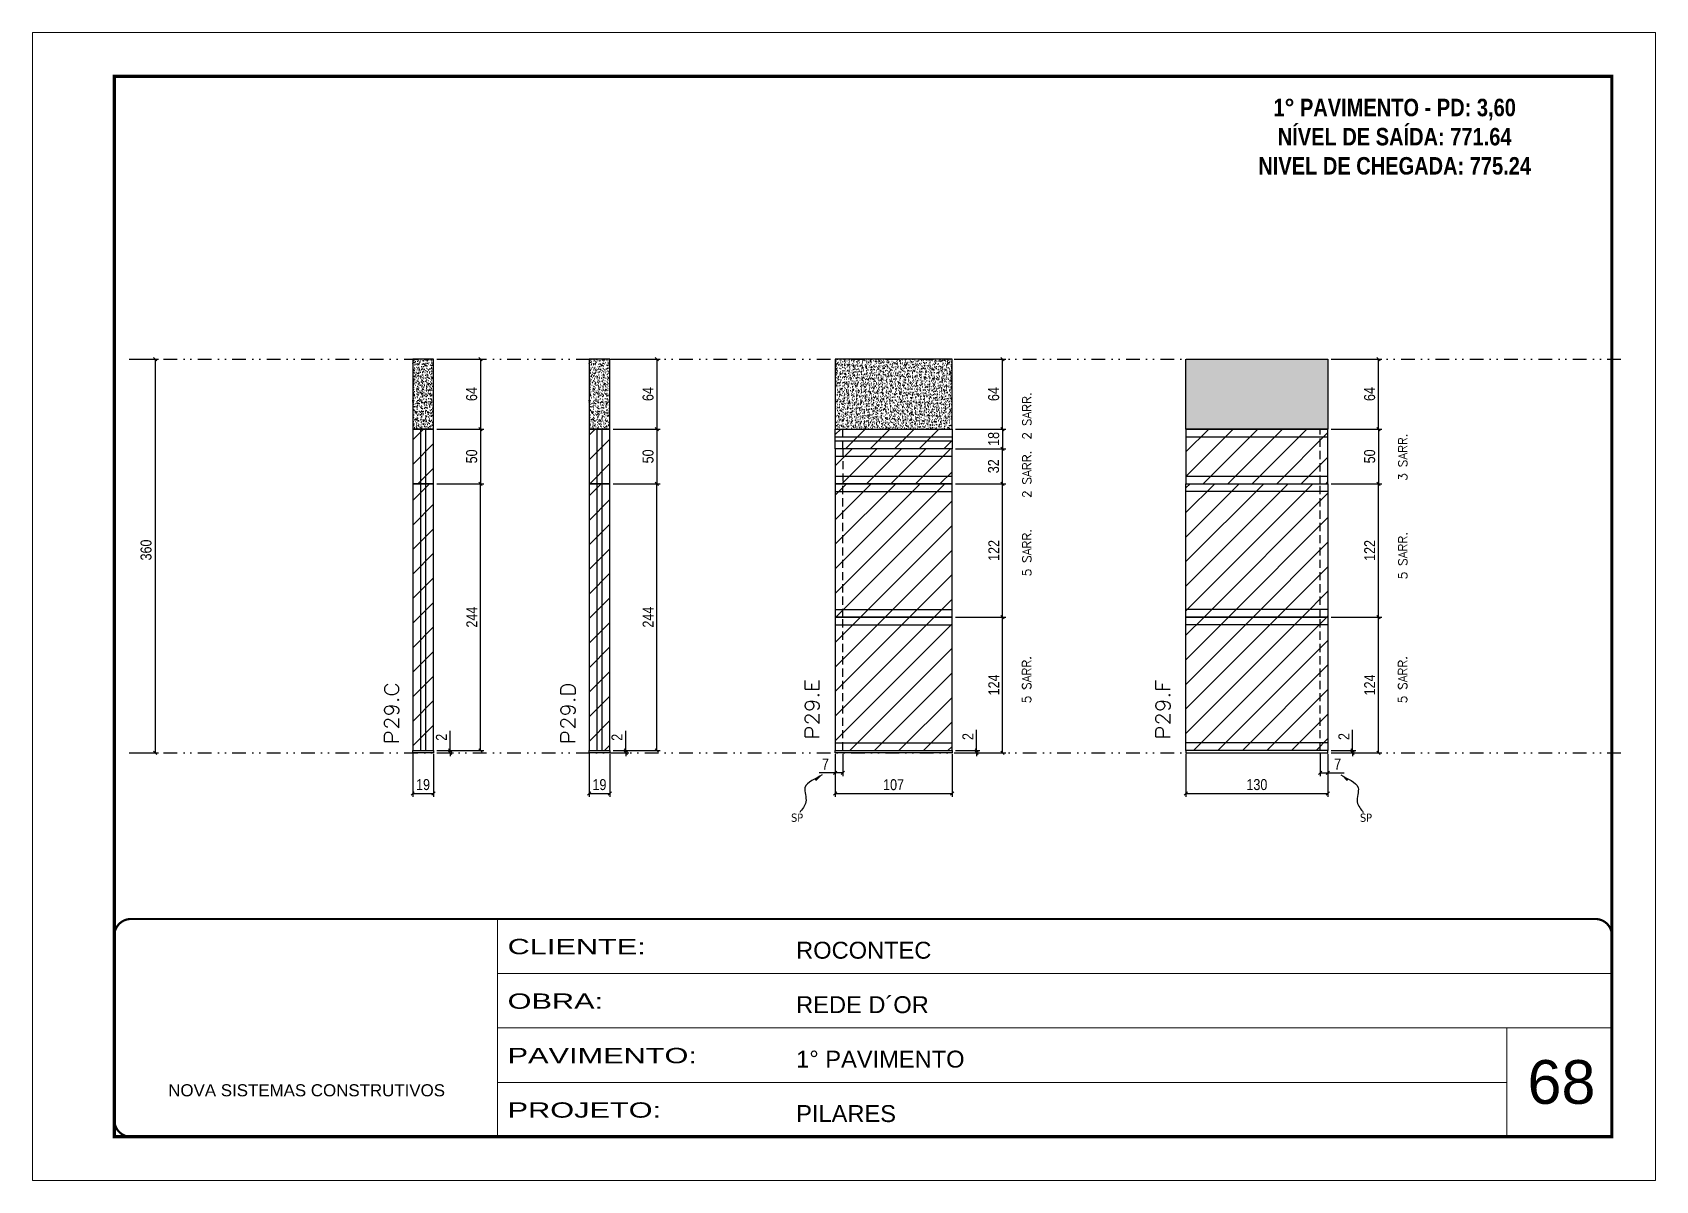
# Model space of a CAD drawing. Extents: x 2949 to 9203, y -16089 to 12527.
# Drawn here: x 7704 to 9189, y -6900 to -5850 of the extents above; entities that cross this region are included whole.
import ezdxf

# ---------------------------------------------------------------- set-up
doc = ezdxf.new("R2010")
doc.units = 0
for name, pattern in [('CONTINUO', [0]), ('DASHED', [0.75, 0.5, -0.25]), ('DIVIDE2', [0.625, 0.25, -0.125, 0, -0.125, 0, -0.125]), ('HIDDEN', [0.375, 0.25, -0.125])]:
    doc.linetypes.add(name, pattern=pattern)
for name, color, linetype, lineweight in [('CARIMBO', 255, 'Continuous', 9), ('Folhas', 255, 'Continuous', 9), ('Hachura', 251, 'Continuous', 9), ('SARRAFO DE PRESSAO', 251, 'DASHED', 9), ('Texto Seção', 7, 'Continuous', 15)]:
    doc.layers.add(name, color=color, linetype=linetype, lineweight=lineweight)
for name, color, linetype in [('COTA', 241, 'Continuous'), ('cotas', 4, 'Continuous'), ('NOMENCLATURA', 7, 'Continuous'), ('Nível', 160, 'Continuous'), ('Painéis', 200, 'Continuous'), ('SARR_2.2x7', 40, 'Continuous'), ('Sarrafo de Pressão', 42, 'HIDDEN'), ('texto', 7, 'Continuous')]:
    doc.layers.add(name, color=color, linetype=linetype)
doc.styles.add('ARIAL', font='arial.ttf')
doc.styles.add('COTA TECNICA', font='techl___.ttf', dxfattribs={"height": 10})
doc.styles.add('COTA TECNICA-50', font='techl___.ttf', dxfattribs={"height": 10})
doc.styles.add('REGUA-120', font='ROMANS.shx', dxfattribs={"height": 15})
doc.styles.add('ROMANC', font='techb___.ttf', dxfattribs={"height": 2.5})
doc.styles.add('ROMANS', font='romans.shx')
doc.styles.get("Standard").update_dxf_attribs({"font": 'arial.ttf'})
doc.styles.add('Tecnologia', font='')
doc.styles.get('Tecnologia').set_extended_font_data('Forgotten Futurist')
doc.dimstyles.new('COTA PAINEL-50', dxfattribs={"dimtxt": 10, "dimasz": 3, "dimexe": 3, "dimexo": 3, "dimgap": 3, "dimtad": 1, "dimdec": 1, "dimzin": 12, "dimdsep": 46, "dimtxsty": 'COTA TECNICA-50', "dimblk1": 'OBLIQUE', "dimblk2": 'OBLIQUE', "dimsah": 1, "dimcen": 0.9, "dimclrd": 4, "dimclre": 4, "dimclrt": 240, "dimadec": 1, "dimazin": 3, "dimtfac": 1, "dimtdec": 1, "dimtmove": 0, "dimatfit": 3, "dimfxl": 1, "dimtolj": 1, "dimtzin": 12, "dimarcsym": 0})
doc.dimstyles.new('PAINEL', dxfattribs={"dimtxt": 10, "dimasz": 3, "dimexe": 3, "dimexo": 3, "dimgap": 3, "dimtad": 1, "dimdec": 1, "dimzin": 12, "dimdsep": 46, "dimtxsty": 'COTA TECNICA', "dimblk1": 'OBLIQUE', "dimblk2": 'OBLIQUE', "dimsah": 1, "dimcen": 0.9, "dimclrd": 4, "dimclre": 4, "dimclrt": 240, "dimadec": 1, "dimazin": 3, "dimtfac": 1, "dimtdec": 1, "dimtmove": 0, "dimatfit": 3, "dimfxl": 1, "dimtolj": 1, "dimtzin": 12, "dimarcsym": 0})
doc.dimstyles.get("Standard").update_dxf_attribs({"dimtxt": 0.18, "dimasz": 0.18, "dimexe": 0.18, "dimexo": 0.0625, "dimgap": 0.09, "dimtad": 0, "dimtih": 1, "dimtoh": 1, "dimdec": 4, "dimzin": 0, "dimdsep": 46, "dimtxsty": 'Standard', "dimcen": 0.09, "dimadec": 0, "dimazin": 0, "dimtfac": 1, "dimtdec": 4, "dimtofl": 0, "dimtmove": 0, "dimatfit": 3, "dimfxl": 1, "dimtolj": 1, "dimtzin": 0, "dimarcsym": 0})
pattern_1 = [(45, (-122901.967, -36496.372), (-11.2253202, 11.2253202), [])]
pattern_2 = [(45, (0, 1148.575), (-11.22532, 11.22532), [])]

msp = doc.modelspace()

# ---------------------------------------------------------------- texts
at = {"layer": 'CARIMBO', "style": 'ARIAL'}
msp.add_text('68', height=40, dxfattribs=at).set_placement((9071.89, -6830.32))
at = {"layer": 'NOMENCLATURA', "color": 2, "insert": (8950.36, -5884.41), "char_height": 16, "attachment_point": 2, "style": 'ROMANC'}
msp.add_mtext_dynamic_manual_height_columns('\\P1° PAVIMENTO - PD: 3,60\\PNÍVEL DE SAÍDA: 771.64\\PNIVEL DE CHEGADA: 775.24', width=300.2766, gutter_width=1, heights=[0], dxfattribs=at)
at = {"layer": 'texto', "color": 0, "char_height": 7.5, "attachment_point": 5}
for insert in [(8403.61, -6568.68), (8924.12, -6568.68)]:
    msp.add_mtext('{\\fTahoma|b0|i0|c0|p34;\\C4;SP}', dxfattribs=dict(at, insert=insert))
at = {"layer": 'Texto Seção', "linetype": 'Continuous', "style": 'ROMANS'}
for s, p in [('2 SARR.', (8617.89, -6222.81)), ('3 SARR.', (8961.85, -6260.41)), ('2 SARR.', (8617.89, -6276.23)), ('5 SARR.', (8617.89, -6347.85)), ('5 SARR.', (8961.85, -6350.61)), ('5 SARR.', (8617.69, -6464.02)), ('5 SARR.', (8961.65, -6464.02))]:
    msp.add_text(s, height=8, rotation=90, dxfattribs=at).set_placement(p)
at = {"layer": 'Texto Seção', "style": 'REGUA-120', "width": 1.1}
for s, p in [('P29.E', (8423.92, -6497.12)), ('P29.F', (8744.88, -6497.12)), ('P29.C', (8039.18, -6501.29)), ('P29.D', (8200.53, -6501.29))]:
    msp.add_text(s, height=13, rotation=90, dxfattribs=at).set_placement(p)

# ---------------------------------------------------------------- blocks, each defined once
blk = doc.blocks.new('9999999999')
at = {"color": 30, "linetype": 'CONTINUO'}
for p, q in [((98564.6, 34230.2), (98564.6, 34429.4)), ((98564.6, 34379.6), (99584, 34379.6)), ((98564.6, 34329.8), (99488, 34329.8)), ((99584, 34329.8), (99488, 34329.8)), ((99488, 34329.8), (99488, 34230.2)), ((98564.6, 34280), (99488, 34280))]:
    blk.add_line(p, q, dxfattribs=at)
at = {"color": 30, "linetype": 'CONTINUO', "const_width": 2}
blk.add_lwpolyline([(99584, 34230.2), (99584, 34414.4, 0.414214), (99569, 34429.4), (98229, 34429.4, 0.414214), (98214, 34414.4), (98214, 34245.2, 0.414214), (98229, 34230.2), (99584, 34230.2)], format="xyb", dxfattribs=at)
at = {"layer": 'Folhas'}
blk.add_lwpolyline([(98139, 34190.2), (99624, 34190.2), (99624, 35240.2), (98139, 35240.2)], close=True, dxfattribs=at)
at = {"layer": 'Folhas', "color": 30, "const_width": 3}
blk.add_lwpolyline([(98214, 34230.2), (99584, 34230.2), (99584, 35200.2), (98214, 35200.2)], close=True, dxfattribs=at)
at = {"color": 7, "linetype": 'Continuous', "ltscale": 5, "style": 'ARIAL'}
for s, height, p in [('ROCONTEC', 15.48, (98837.7, 34393.1)), ('REDE D´OR', 15.48, (98837.7, 34343.3)), ('1° PAVIMENTO', 15.483, (98837.7, 34293.5)), ('NOVA SISTEMAS CONSTRUTIVOS', 11.059, (98263.2, 34267.2)), ('PILARES', 15.48, (98837.7, 34243.7))]:
    blk.add_text(s, height=height, dxfattribs=at).set_placement(p)
at = {"layer": 'Folhas', "color": 7, "style": 'Tecnologia', "width": 1.5}
for s, p in [('CLIENTE:', (98573.7, 34397.2)), ('OBRA:', (98573.7, 34347.3)), ('PAVIMENTO:', (98573.7, 34297.5)), ('PROJETO:', (98573.7, 34247.7))]:
    blk.add_text(s, height=14, dxfattribs=at).set_placement(p)
blk = doc.blocks.new('_Oblique')
at = {"color": 0, "linetype": 'ByBlock', "lineweight": -2}
blk.add_line((-0.5, -0.5), (0.5, 0.5), dxfattribs=at)
blk = doc.blocks.new('*D2591')
at = {"layer": 'cotas', "color": 4, "linetype": 'ByBlock', "lineweight": -2, "transparency": 16777216}
for p, q in [((7795.5, -6149.2), (7819.3, -6149.2)), ((7816.3, -6149.2), (7816.3, -6509.2)), ((7795.5, -6509.2), (7819.3, -6509.2))]:
    blk.add_line(p, q, dxfattribs=at)
at = {"layer": 'Defpoints', "color": 0, "linetype": 'ByBlock', "transparency": 16777216}
for p in [(7792.5, -6149.2), (7792.5, -6509.2), (7816.3, -6509.2)]:
    blk.add_point(p, dxfattribs=at)
at = {"layer": 'cotas', "color": 4, "linetype": 'ByBlock', "lineweight": -2, "transparency": 16777216, "xscale": 3, "yscale": 3, "zscale": 3}
for p, rotation in [((7816.3, -6149.2), 90), ((7816.3, -6509.2), 270)]:
    blk.add_blockref('_Oblique', p, dxfattribs=dict(at, rotation=rotation))
at = {"layer": 'cotas', "color": 240, "linetype": 'ByBlock', "transparency": 16777216, "insert": (7808, -6323.8), "char_height": 10, "attachment_point": 5, "rotation": 90, "style": 'COTA TECNICA'}
blk.add_mtext('\\A1;360', dxfattribs=at)
blk = doc.blocks.new('*D2592')
at = {"layer": 'COTA', "color": 4, "lineweight": -2, "transparency": 16777216}
for p, q in [((8438.4, -6510.2), (8438.4, -6549.6)), ((8545.4, -6510.2), (8545.4, -6549.6)), ((8438.4, -6546.6), (8545.4, -6546.6))]:
    blk.add_line(p, q, dxfattribs=at)
at = {"layer": 'Defpoints', "color": 0, "transparency": 16777216}
for p in [(8438.4, -6507.2), (8545.4, -6507.2), (8545.4, -6546.6)]:
    blk.add_point(p, dxfattribs=at)
at = {"layer": 'COTA', "color": 4, "lineweight": -2, "transparency": 16777216, "xscale": 3, "yscale": 3, "zscale": 3, "rotation": 180}
blk.add_blockref('_Oblique', (8438.4, -6546.6), dxfattribs=at)
at = {"layer": 'COTA', "color": 4, "lineweight": -2, "transparency": 16777216, "xscale": 3, "yscale": 3, "zscale": 3}
blk.add_blockref('_Oblique', (8545.4, -6546.6), dxfattribs=at)
at = {"layer": 'COTA', "color": 240, "transparency": 16777216, "insert": (8491.9, -6538.5), "char_height": 10, "attachment_point": 5, "style": 'COTA TECNICA'}
blk.add_mtext('\\A1;107', dxfattribs=at)
blk = doc.blocks.new('*D2593')
at = {"layer": 'COTA', "color": 4, "lineweight": -2, "transparency": 16777216}
for p, q in [((8548.4, -6149.2), (8594.6, -6149.2)), ((8591.6, -6213.2), (8591.6, -6149.2)), ((8548.4, -6213.2), (8594.6, -6213.2))]:
    blk.add_line(p, q, dxfattribs=at)
at = {"layer": 'Defpoints', "color": 0, "transparency": 16777216}
for p in [(8545.4, -6149.2), (8591.6, -6149.2), (8545.4, -6213.2)]:
    blk.add_point(p, dxfattribs=at)
at = {"layer": 'COTA', "color": 4, "lineweight": -2, "transparency": 16777216, "xscale": 3, "yscale": 3, "zscale": 3}
for p, rotation in [((8591.6, -6149.2), 90), ((8591.6, -6213.2), 270)]:
    blk.add_blockref('_Oblique', p, dxfattribs=dict(at, rotation=rotation))
at = {"layer": 'COTA', "color": 240, "transparency": 16777216, "insert": (8583.5, -6181.2), "char_height": 10, "attachment_point": 5, "rotation": 90, "style": 'COTA TECNICA'}
blk.add_mtext('\\A1;64', dxfattribs=at)
blk = doc.blocks.new('*D2594')
at = {"layer": 'COTA', "color": 4, "lineweight": -2, "transparency": 16777216}
for p, q in [((8438.4, -6512.2), (8438.4, -6530.7)), ((8445.4, -6510.2), (8445.4, -6530.7)), ((8438.4, -6527.7), (8423.7, -6527.7)), ((8445.4, -6527.7), (8438.4, -6527.7))]:
    blk.add_line(p, q, dxfattribs=at)
at = {"layer": 'Defpoints', "color": 0, "transparency": 16777216}
for p in [(8438.4, -6509.2), (8445.4, -6507.2), (8438.4, -6527.7)]:
    blk.add_point(p, dxfattribs=at)
at = {"layer": 'COTA', "color": 4, "lineweight": -2, "transparency": 16777216, "xscale": 3, "yscale": 3, "zscale": 3, "rotation": 180}
blk.add_blockref('_Oblique', (8438.4, -6527.7), dxfattribs=at)
at = {"layer": 'COTA', "color": 4, "lineweight": -2, "transparency": 16777216, "xscale": 3, "yscale": 3, "zscale": 3}
blk.add_blockref('_Oblique', (8445.4, -6527.7), dxfattribs=at)
at = {"layer": 'COTA', "color": 240, "transparency": 16777216, "insert": (8429.5, -6519.6), "char_height": 10, "attachment_point": 5, "style": 'COTA TECNICA-50'}
blk.add_mtext('\\A1;7', dxfattribs=at)
blk = doc.blocks.new('*D2595')
at = {"layer": 'COTA', "color": 4, "lineweight": -2, "transparency": 16777216}
for p, q in [((8548.4, -6385.2), (8594.6, -6385.2)), ((8591.6, -6509.2), (8591.6, -6385.2)), ((8548.4, -6509.2), (8594.6, -6509.2))]:
    blk.add_line(p, q, dxfattribs=at)
at = {"layer": 'Defpoints', "color": 0, "transparency": 16777216}
for p in [(8545.4, -6385.2), (8591.6, -6385.2), (8545.4, -6509.2)]:
    blk.add_point(p, dxfattribs=at)
at = {"layer": 'COTA', "color": 4, "lineweight": -2, "transparency": 16777216, "xscale": 3, "yscale": 3, "zscale": 3}
for p, rotation in [((8591.6, -6385.2), 90), ((8591.6, -6509.2), 270)]:
    blk.add_blockref('_Oblique', p, dxfattribs=dict(at, rotation=rotation))
at = {"layer": 'COTA', "color": 240, "transparency": 16777216, "insert": (8583.6, -6447.2), "char_height": 10, "attachment_point": 5, "rotation": 90, "style": 'COTA TECNICA-50'}
blk.add_mtext('\\A1;124', dxfattribs=at)
blk = doc.blocks.new('*D2596')
at = {"layer": 'COTA', "color": 4, "lineweight": -2, "transparency": 16777216}
for p, q in [((8567.9, -6507.2), (8567.9, -6488.4)), ((8548.4, -6507.2), (8570.9, -6507.2)), ((8548.4, -6509.2), (8570.9, -6509.2)), ((8567.9, -6509.2), (8567.9, -6507.2)), ((8567.9, -6509.2), (8567.9, -6512.2))]:
    blk.add_line(p, q, dxfattribs=at)
at = {"layer": 'Defpoints', "color": 0, "transparency": 16777216}
for p in [(8545.4, -6507.2), (8545.4, -6509.2), (8567.9, -6509.2)]:
    blk.add_point(p, dxfattribs=at)
at = {"layer": 'COTA', "color": 4, "lineweight": -2, "transparency": 16777216, "xscale": 3, "yscale": 3, "zscale": 3}
for p, rotation in [((8567.9, -6507.2), 270), ((8567.9, -6509.2), 90)]:
    blk.add_blockref('_Oblique', p, dxfattribs=dict(at, rotation=rotation))
at = {"layer": 'COTA', "color": 240, "transparency": 16777216, "insert": (8559.9, -6494.4), "char_height": 10, "attachment_point": 5, "rotation": 90, "style": 'COTA TECNICA-50'}
blk.add_mtext('\\A1;2', dxfattribs=at)
blk = doc.blocks.new('*D2597')
at = {"layer": 'COTA', "color": 4, "linetype": 'ByBlock', "lineweight": -2, "transparency": 16777216}
for p, q in [((8548.4, -6263.2), (8594.6, -6263.2)), ((8591.6, -6385.2), (8591.6, -6263.2)), ((8548.4, -6385.2), (8594.6, -6385.2))]:
    blk.add_line(p, q, dxfattribs=at)
at = {"layer": 'Defpoints', "color": 0, "linetype": 'ByBlock', "transparency": 16777216}
for p in [(8545.4, -6263.2), (8591.6, -6263.2), (8545.4, -6385.2)]:
    blk.add_point(p, dxfattribs=at)
at = {"layer": 'COTA', "color": 4, "linetype": 'ByBlock', "lineweight": -2, "transparency": 16777216, "xscale": 3, "yscale": 3, "zscale": 3}
for p, rotation in [((8591.6, -6263.2), 90), ((8591.6, -6385.2), 270)]:
    blk.add_blockref('_Oblique', p, dxfattribs=dict(at, rotation=rotation))
at = {"layer": 'COTA', "color": 240, "linetype": 'ByBlock', "transparency": 16777216, "insert": (8583.6, -6324.2), "char_height": 10, "attachment_point": 5, "rotation": 90, "style": 'COTA TECNICA'}
blk.add_mtext('\\A1;122', dxfattribs=at)
blk = doc.blocks.new('*D2598')
at = {"layer": 'COTA', "color": 4, "lineweight": -2, "transparency": 16777216}
for p, q in [((8759.3, -6510.2), (8759.3, -6549.6)), ((8889.3, -6510.2), (8889.3, -6549.6)), ((8759.3, -6546.6), (8889.3, -6546.6))]:
    blk.add_line(p, q, dxfattribs=at)
at = {"layer": 'Defpoints', "color": 0, "transparency": 16777216}
for p in [(8759.3, -6507.2), (8889.3, -6507.2), (8889.3, -6546.6)]:
    blk.add_point(p, dxfattribs=at)
at = {"layer": 'COTA', "color": 4, "lineweight": -2, "transparency": 16777216, "xscale": 3, "yscale": 3, "zscale": 3, "rotation": 180}
blk.add_blockref('_Oblique', (8759.3, -6546.6), dxfattribs=at)
at = {"layer": 'COTA', "color": 4, "lineweight": -2, "transparency": 16777216, "xscale": 3, "yscale": 3, "zscale": 3}
blk.add_blockref('_Oblique', (8889.3, -6546.6), dxfattribs=at)
at = {"layer": 'COTA', "color": 240, "transparency": 16777216, "insert": (8824.3, -6538.4), "char_height": 10, "attachment_point": 5, "style": 'COTA TECNICA'}
blk.add_mtext('\\A1;130', dxfattribs=at)
blk = doc.blocks.new('*D2572')
at = {"layer": 'COTA', "color": 4, "lineweight": -2, "transparency": 16777216}
for p, q in [((8892.3, -6149.2), (8938.6, -6149.2)), ((8935.6, -6213.2), (8935.6, -6149.2)), ((8892.3, -6213.2), (8938.6, -6213.2))]:
    blk.add_line(p, q, dxfattribs=at)
at = {"layer": 'Defpoints', "color": 0, "transparency": 16777216}
for p in [(8889.3, -6149.2), (8935.6, -6149.2), (8889.3, -6213.2)]:
    blk.add_point(p, dxfattribs=at)
at = {"layer": 'COTA', "color": 4, "lineweight": -2, "transparency": 16777216, "xscale": 3, "yscale": 3, "zscale": 3}
for p, rotation in [((8935.6, -6149.2), 90), ((8935.6, -6213.2), 270)]:
    blk.add_blockref('_Oblique', p, dxfattribs=dict(at, rotation=rotation))
at = {"layer": 'COTA', "color": 240, "transparency": 16777216, "insert": (8927.5, -6181.2), "char_height": 10, "attachment_point": 5, "rotation": 90, "style": 'COTA TECNICA'}
blk.add_mtext('\\A1;64', dxfattribs=at)
blk = doc.blocks.new('*D2573')
at = {"layer": 'COTA', "color": 4, "lineweight": -2, "transparency": 16777216}
for p, q in [((8882.3, -6510.2), (8882.3, -6530.7)), ((8889.3, -6512.2), (8889.3, -6530.7)), ((8882.3, -6527.7), (8889.3, -6527.7)), ((8889.3, -6527.7), (8904.1, -6527.7))]:
    blk.add_line(p, q, dxfattribs=at)
at = {"layer": 'Defpoints', "color": 0, "transparency": 16777216}
for p in [(8882.3, -6507.2), (8889.3, -6509.2), (8889.3, -6527.7)]:
    blk.add_point(p, dxfattribs=at)
at = {"layer": 'COTA', "color": 4, "lineweight": -2, "transparency": 16777216, "xscale": 3, "yscale": 3, "zscale": 3, "rotation": 180}
blk.add_blockref('_Oblique', (8882.3, -6527.7), dxfattribs=at)
at = {"layer": 'COTA', "color": 4, "lineweight": -2, "transparency": 16777216, "xscale": 3, "yscale": 3, "zscale": 3}
blk.add_blockref('_Oblique', (8889.3, -6527.7), dxfattribs=at)
at = {"layer": 'COTA', "color": 240, "transparency": 16777216, "insert": (8898.2, -6519.6), "char_height": 10, "attachment_point": 5, "style": 'COTA TECNICA-50'}
blk.add_mtext('\\A1;7', dxfattribs=at)
blk = doc.blocks.new('*D2574')
at = {"layer": 'COTA', "color": 4, "lineweight": -2, "transparency": 16777216}
for p, q in [((8892.3, -6385.2), (8938.6, -6385.2)), ((8935.6, -6509.2), (8935.6, -6385.2)), ((8892.3, -6509.2), (8938.6, -6509.2))]:
    blk.add_line(p, q, dxfattribs=at)
at = {"layer": 'Defpoints', "color": 0, "transparency": 16777216}
for p in [(8889.3, -6385.2), (8935.6, -6385.2), (8889.3, -6509.2)]:
    blk.add_point(p, dxfattribs=at)
at = {"layer": 'COTA', "color": 4, "lineweight": -2, "transparency": 16777216, "xscale": 3, "yscale": 3, "zscale": 3}
for p, rotation in [((8935.6, -6385.2), 90), ((8935.6, -6509.2), 270)]:
    blk.add_blockref('_Oblique', p, dxfattribs=dict(at, rotation=rotation))
at = {"layer": 'COTA', "color": 240, "transparency": 16777216, "insert": (8927.5, -6447.2), "char_height": 10, "attachment_point": 5, "rotation": 90, "style": 'COTA TECNICA-50'}
blk.add_mtext('\\A1;124', dxfattribs=at)
blk = doc.blocks.new('*D2575')
at = {"layer": 'COTA', "color": 4, "lineweight": -2, "transparency": 16777216}
for p, q in [((8911.9, -6507.2), (8911.9, -6488.4)), ((8892.3, -6507.2), (8914.9, -6507.2)), ((8892.3, -6509.2), (8914.9, -6509.2)), ((8911.9, -6509.2), (8911.9, -6507.2)), ((8911.9, -6509.2), (8911.9, -6512.2))]:
    blk.add_line(p, q, dxfattribs=at)
at = {"layer": 'Defpoints', "color": 0, "transparency": 16777216}
for p in [(8889.3, -6507.2), (8889.3, -6509.2), (8911.9, -6509.2)]:
    blk.add_point(p, dxfattribs=at)
at = {"layer": 'COTA', "color": 4, "lineweight": -2, "transparency": 16777216, "xscale": 3, "yscale": 3, "zscale": 3}
for p, rotation in [((8911.9, -6507.2), 270), ((8911.9, -6509.2), 90)]:
    blk.add_blockref('_Oblique', p, dxfattribs=dict(at, rotation=rotation))
at = {"layer": 'COTA', "color": 240, "transparency": 16777216, "insert": (8903.9, -6494.4), "char_height": 10, "attachment_point": 5, "rotation": 90, "style": 'COTA TECNICA-50'}
blk.add_mtext('\\A1;2', dxfattribs=at)
blk = doc.blocks.new('*D2576')
at = {"layer": 'COTA', "color": 4, "linetype": 'ByBlock', "lineweight": -2, "transparency": 16777216}
for p, q in [((8892.3, -6263.2), (8938.6, -6263.2)), ((8935.6, -6385.2), (8935.6, -6263.2)), ((8892.3, -6385.2), (8938.6, -6385.2))]:
    blk.add_line(p, q, dxfattribs=at)
at = {"layer": 'Defpoints', "color": 0, "linetype": 'ByBlock', "transparency": 16777216}
for p in [(8889.3, -6263.2), (8935.6, -6263.2), (8889.3, -6385.2)]:
    blk.add_point(p, dxfattribs=at)
at = {"layer": 'COTA', "color": 4, "linetype": 'ByBlock', "lineweight": -2, "transparency": 16777216, "xscale": 3, "yscale": 3, "zscale": 3}
for p, rotation in [((8935.6, -6263.2), 90), ((8935.6, -6385.2), 270)]:
    blk.add_blockref('_Oblique', p, dxfattribs=dict(at, rotation=rotation))
at = {"layer": 'COTA', "color": 240, "linetype": 'ByBlock', "transparency": 16777216, "insert": (8927.5, -6324.2), "char_height": 10, "attachment_point": 5, "rotation": 90, "style": 'COTA TECNICA'}
blk.add_mtext('\\A1;122', dxfattribs=at)
blk = doc.blocks.new('*D2577')
at = {"layer": 'COTA', "color": 4, "lineweight": -2, "transparency": 16777216}
for p, q in [((8051.9, -6510.2), (8051.9, -6549.5)), ((8070.9, -6510.2), (8070.9, -6549.5)), ((8051.9, -6546.5), (8070.9, -6546.5))]:
    blk.add_line(p, q, dxfattribs=at)
at = {"layer": 'Defpoints', "color": 0, "transparency": 16777216}
for p in [(8051.9, -6507.2), (8070.9, -6507.2), (8070.9, -6546.5)]:
    blk.add_point(p, dxfattribs=at)
at = {"layer": 'COTA', "color": 4, "lineweight": -2, "transparency": 16777216, "xscale": 3, "yscale": 3, "zscale": 3, "rotation": 180}
blk.add_blockref('_Oblique', (8051.9, -6546.5), dxfattribs=at)
at = {"layer": 'COTA', "color": 4, "lineweight": -2, "transparency": 16777216, "xscale": 3, "yscale": 3, "zscale": 3}
blk.add_blockref('_Oblique', (8070.9, -6546.5), dxfattribs=at)
at = {"layer": 'COTA', "color": 240, "transparency": 16777216, "insert": (8061.4, -6538.4), "char_height": 10, "attachment_point": 5, "style": 'COTA TECNICA'}
blk.add_mtext('\\A1;19', dxfattribs=at)
blk = doc.blocks.new('*D2578')
at = {"layer": 'COTA', "color": 4, "lineweight": -2, "transparency": 16777216}
for p, q in [((8086.2, -6507.2), (8086.2, -6489.1)), ((8073.9, -6507.2), (8089.2, -6507.2)), ((8073.9, -6509.2), (8089.2, -6509.2)), ((8086.2, -6509.2), (8086.2, -6507.2)), ((8086.2, -6509.2), (8086.2, -6512.2))]:
    blk.add_line(p, q, dxfattribs=at)
at = {"layer": 'Defpoints', "color": 0, "transparency": 16777216}
for p in [(8070.9, -6507.2), (8070.9, -6509.2), (8086.2, -6507.2)]:
    blk.add_point(p, dxfattribs=at)
at = {"layer": 'COTA', "color": 4, "lineweight": -2, "transparency": 16777216, "xscale": 3, "yscale": 3, "zscale": 3}
for p, rotation in [((8086.2, -6507.2), 270), ((8086.2, -6509.2), 90)]:
    blk.add_blockref('_Oblique', p, dxfattribs=dict(at, rotation=rotation))
at = {"layer": 'COTA', "color": 240, "transparency": 16777216, "insert": (8078.2, -6495.1), "char_height": 10, "attachment_point": 5, "rotation": 90, "style": 'COTA TECNICA-50'}
blk.add_mtext('\\A1;2', dxfattribs=at)
blk = doc.blocks.new('*D2601')
at = {"layer": 'COTA', "color": 4, "linetype": 'ByBlock', "lineweight": -2, "transparency": 16777216}
for p, q in [((8073.9, -6149.2), (8117, -6149.2)), ((8114, -6149.2), (8114, -6213.2)), ((8073.9, -6213.2), (8117, -6213.2))]:
    blk.add_line(p, q, dxfattribs=at)
at = {"layer": 'Defpoints', "color": 0, "linetype": 'ByBlock', "transparency": 16777216}
for p in [(8070.9, -6149.2), (8070.9, -6213.2), (8114, -6213.2)]:
    blk.add_point(p, dxfattribs=at)
at = {"layer": 'COTA', "color": 4, "linetype": 'ByBlock', "lineweight": -2, "transparency": 16777216, "xscale": 3, "yscale": 3, "zscale": 3}
for p, rotation in [((8114, -6149.2), 90), ((8114, -6213.2), 270)]:
    blk.add_blockref('_Oblique', p, dxfattribs=dict(at, rotation=rotation))
at = {"layer": 'COTA', "color": 240, "linetype": 'ByBlock', "transparency": 16777216, "insert": (8105.9, -6181.2), "char_height": 10, "attachment_point": 5, "rotation": 90, "style": 'COTA TECNICA'}
blk.add_mtext('\\A1;64', dxfattribs=at)
blk = doc.blocks.new('*D2602')
at = {"layer": 'COTA', "color": 4, "linetype": 'ByBlock', "lineweight": -2, "transparency": 16777216}
for p, q in [((8073.9, -6263.2), (8117, -6263.2)), ((8114, -6507.2), (8114, -6263.2)), ((8073.9, -6507.2), (8117, -6507.2))]:
    blk.add_line(p, q, dxfattribs=at)
at = {"layer": 'Defpoints', "color": 0, "linetype": 'ByBlock', "transparency": 16777216}
for p in [(8070.9, -6263.2), (8114, -6263.2), (8070.9, -6507.2)]:
    blk.add_point(p, dxfattribs=at)
at = {"layer": 'COTA', "color": 4, "linetype": 'ByBlock', "lineweight": -2, "transparency": 16777216, "xscale": 3, "yscale": 3, "zscale": 3}
for p, rotation in [((8114, -6263.2), 90), ((8114, -6507.2), 270)]:
    blk.add_blockref('_Oblique', p, dxfattribs=dict(at, rotation=rotation))
at = {"layer": 'COTA', "color": 240, "linetype": 'ByBlock', "transparency": 16777216, "insert": (8106, -6385.2), "char_height": 10, "attachment_point": 5, "rotation": 90, "style": 'COTA TECNICA'}
blk.add_mtext('\\A1;244', dxfattribs=at)
blk = doc.blocks.new('*D2579')
at = {"layer": 'COTA', "color": 4, "lineweight": -2, "transparency": 16777216}
for p, q in [((8213.3, -6510.2), (8213.3, -6549.5)), ((8232.3, -6510.2), (8232.3, -6549.5)), ((8213.3, -6546.5), (8232.3, -6546.5))]:
    blk.add_line(p, q, dxfattribs=at)
at = {"layer": 'Defpoints', "color": 0, "transparency": 16777216}
for p in [(8213.3, -6507.2), (8232.3, -6507.2), (8232.3, -6546.5)]:
    blk.add_point(p, dxfattribs=at)
at = {"layer": 'COTA', "color": 4, "lineweight": -2, "transparency": 16777216, "xscale": 3, "yscale": 3, "zscale": 3, "rotation": 180}
blk.add_blockref('_Oblique', (8213.3, -6546.5), dxfattribs=at)
at = {"layer": 'COTA', "color": 4, "lineweight": -2, "transparency": 16777216, "xscale": 3, "yscale": 3, "zscale": 3}
blk.add_blockref('_Oblique', (8232.3, -6546.5), dxfattribs=at)
at = {"layer": 'COTA', "color": 240, "transparency": 16777216, "insert": (8222.8, -6538.4), "char_height": 10, "attachment_point": 5, "style": 'COTA TECNICA'}
blk.add_mtext('\\A1;19', dxfattribs=at)
blk = doc.blocks.new('*D2580')
at = {"layer": 'COTA', "color": 4, "lineweight": -2, "transparency": 16777216}
for p, q in [((8246.8, -6507.2), (8246.8, -6489.1)), ((8235.3, -6507.2), (8249.8, -6507.2)), ((8235.3, -6509.2), (8249.8, -6509.2)), ((8246.8, -6509.2), (8246.8, -6507.2)), ((8246.8, -6509.2), (8246.8, -6512.2))]:
    blk.add_line(p, q, dxfattribs=at)
at = {"layer": 'Defpoints', "color": 0, "transparency": 16777216}
for p in [(8232.3, -6507.2), (8232.3, -6509.2), (8246.8, -6507.2)]:
    blk.add_point(p, dxfattribs=at)
at = {"layer": 'COTA', "color": 4, "lineweight": -2, "transparency": 16777216, "xscale": 3, "yscale": 3, "zscale": 3}
for p, rotation in [((8246.8, -6507.2), 270), ((8246.8, -6509.2), 90)]:
    blk.add_blockref('_Oblique', p, dxfattribs=dict(at, rotation=rotation))
at = {"layer": 'COTA', "color": 240, "transparency": 16777216, "insert": (8238.8, -6495.1), "char_height": 10, "attachment_point": 5, "rotation": 90, "style": 'COTA TECNICA-50'}
blk.add_mtext('\\A1;2', dxfattribs=at)
blk = doc.blocks.new('*D2603')
at = {"layer": 'COTA', "color": 4, "linetype": 'ByBlock', "lineweight": -2, "transparency": 16777216}
for p, q in [((8235.3, -6149.2), (8278.4, -6149.2)), ((8275.4, -6149.2), (8275.4, -6213.2)), ((8235.3, -6213.2), (8278.4, -6213.2))]:
    blk.add_line(p, q, dxfattribs=at)
at = {"layer": 'Defpoints', "color": 0, "linetype": 'ByBlock', "transparency": 16777216}
for p in [(8232.3, -6149.2), (8232.3, -6213.2), (8275.4, -6213.2)]:
    blk.add_point(p, dxfattribs=at)
at = {"layer": 'COTA', "color": 4, "linetype": 'ByBlock', "lineweight": -2, "transparency": 16777216, "xscale": 3, "yscale": 3, "zscale": 3}
for p, rotation in [((8275.4, -6149.2), 90), ((8275.4, -6213.2), 270)]:
    blk.add_blockref('_Oblique', p, dxfattribs=dict(at, rotation=rotation))
at = {"layer": 'COTA', "color": 240, "linetype": 'ByBlock', "transparency": 16777216, "insert": (8267.3, -6181.2), "char_height": 10, "attachment_point": 5, "rotation": 90, "style": 'COTA TECNICA'}
blk.add_mtext('\\A1;64', dxfattribs=at)
blk = doc.blocks.new('*D2604')
at = {"layer": 'COTA', "color": 4, "linetype": 'ByBlock', "lineweight": -2, "transparency": 16777216}
for p, q in [((8235.3, -6263.2), (8278.4, -6263.2)), ((8275.4, -6507.2), (8275.4, -6263.2)), ((8235.3, -6507.2), (8278.4, -6507.2))]:
    blk.add_line(p, q, dxfattribs=at)
at = {"layer": 'Defpoints', "color": 0, "linetype": 'ByBlock', "transparency": 16777216}
for p in [(8232.3, -6263.2), (8275.4, -6263.2), (8232.3, -6507.2)]:
    blk.add_point(p, dxfattribs=at)
at = {"layer": 'COTA', "color": 4, "linetype": 'ByBlock', "lineweight": -2, "transparency": 16777216, "xscale": 3, "yscale": 3, "zscale": 3}
for p, rotation in [((8275.4, -6263.2), 90), ((8275.4, -6507.2), 270)]:
    blk.add_blockref('_Oblique', p, dxfattribs=dict(at, rotation=rotation))
at = {"layer": 'COTA', "color": 240, "linetype": 'ByBlock', "transparency": 16777216, "insert": (8267.3, -6385.2), "char_height": 10, "attachment_point": 5, "rotation": 90, "style": 'COTA TECNICA'}
blk.add_mtext('\\A1;244', dxfattribs=at)
blk = doc.blocks.new('*D2582')
at = {"layer": 'COTA', "color": 4, "linetype": 'ByBlock', "lineweight": -2, "transparency": 16777216}
for p, q in [((8073.9, -6213.2), (8117, -6213.2)), ((8114, -6213.2), (8114, -6263.2)), ((8073.9, -6263.2), (8117, -6263.2))]:
    blk.add_line(p, q, dxfattribs=at)
at = {"layer": 'Defpoints', "color": 0, "linetype": 'ByBlock', "transparency": 16777216}
for p in [(8070.9, -6213.2), (8070.9, -6263.2), (8114, -6263.2)]:
    blk.add_point(p, dxfattribs=at)
at = {"layer": 'COTA', "color": 4, "linetype": 'ByBlock', "lineweight": -2, "transparency": 16777216, "xscale": 3, "yscale": 3, "zscale": 3}
for p, rotation in [((8114, -6213.2), 90), ((8114, -6263.2), 270)]:
    blk.add_blockref('_Oblique', p, dxfattribs=dict(at, rotation=rotation))
at = {"layer": 'COTA', "color": 240, "linetype": 'ByBlock', "transparency": 16777216, "insert": (8105.9, -6238.2), "char_height": 10, "attachment_point": 5, "rotation": 90, "style": 'COTA TECNICA'}
blk.add_mtext('\\A1;50', dxfattribs=at)
blk = doc.blocks.new('*D2583')
at = {"layer": 'COTA', "color": 4, "linetype": 'ByBlock', "lineweight": -2, "transparency": 16777216}
for p, q in [((8235.3, -6213.2), (8278.4, -6213.2)), ((8275.4, -6213.2), (8275.4, -6263.2)), ((8235.3, -6263.2), (8278.4, -6263.2))]:
    blk.add_line(p, q, dxfattribs=at)
at = {"layer": 'Defpoints', "color": 0, "linetype": 'ByBlock', "transparency": 16777216}
for p in [(8232.3, -6213.2), (8232.3, -6263.2), (8275.4, -6263.2)]:
    blk.add_point(p, dxfattribs=at)
at = {"layer": 'COTA', "color": 4, "linetype": 'ByBlock', "lineweight": -2, "transparency": 16777216, "xscale": 3, "yscale": 3, "zscale": 3}
for p, rotation in [((8275.4, -6213.2), 90), ((8275.4, -6263.2), 270)]:
    blk.add_blockref('_Oblique', p, dxfattribs=dict(at, rotation=rotation))
at = {"layer": 'COTA', "color": 240, "linetype": 'ByBlock', "transparency": 16777216, "insert": (8267.3, -6238.2), "char_height": 10, "attachment_point": 5, "rotation": 90, "style": 'COTA TECNICA'}
blk.add_mtext('\\A1;50', dxfattribs=at)
blk = doc.blocks.new('*D2584')
at = {"layer": 'COTA', "color": 4, "linetype": 'ByBlock', "lineweight": -2, "transparency": 16777216}
for p, q in [((8548.4, -6231.2), (8594.6, -6231.2)), ((8591.6, -6263.2), (8591.6, -6231.2)), ((8548.4, -6263.2), (8594.6, -6263.2))]:
    blk.add_line(p, q, dxfattribs=at)
at = {"layer": 'Defpoints', "color": 0, "linetype": 'ByBlock', "transparency": 16777216}
for p in [(8545.4, -6231.2), (8591.6, -6231.2), (8545.4, -6263.2)]:
    blk.add_point(p, dxfattribs=at)
at = {"layer": 'COTA', "color": 4, "linetype": 'ByBlock', "lineweight": -2, "transparency": 16777216, "xscale": 3, "yscale": 3, "zscale": 3}
for p, rotation in [((8591.6, -6231.2), 90), ((8591.6, -6263.2), 270)]:
    blk.add_blockref('_Oblique', p, dxfattribs=dict(at, rotation=rotation))
at = {"layer": 'COTA', "color": 240, "linetype": 'ByBlock', "transparency": 16777216, "insert": (8583.4, -6247.2), "char_height": 10, "attachment_point": 5, "rotation": 90, "style": 'COTA TECNICA'}
blk.add_mtext('\\A1;32', dxfattribs=at)
blk = doc.blocks.new('*D2610')
at = {"layer": 'COTA', "color": 4, "lineweight": -2, "transparency": 16777216}
for p, q in [((8548.4, -6213.2), (8594.6, -6213.2)), ((8591.6, -6213.2), (8591.6, -6231.2)), ((8548.4, -6231.2), (8594.6, -6231.2))]:
    blk.add_line(p, q, dxfattribs=at)
at = {"layer": 'Defpoints', "color": 0, "transparency": 16777216}
for p in [(8545.4, -6213.2), (8545.4, -6231.2), (8591.6, -6231.2)]:
    blk.add_point(p, dxfattribs=at)
at = {"layer": 'COTA', "color": 4, "lineweight": -2, "transparency": 16777216, "xscale": 3, "yscale": 3, "zscale": 3}
for p, rotation in [((8591.6, -6213.2), 90), ((8591.6, -6231.2), 270)]:
    blk.add_blockref('_Oblique', p, dxfattribs=dict(at, rotation=rotation))
at = {"layer": 'COTA', "color": 240, "transparency": 16777216, "insert": (8583.5, -6222.2), "char_height": 10, "attachment_point": 5, "rotation": 90, "style": 'COTA TECNICA'}
blk.add_mtext('\\A1;18', dxfattribs=at)
blk = doc.blocks.new('*D2611')
at = {"layer": 'COTA', "color": 4, "lineweight": -2, "transparency": 16777216}
for p, q in [((8892.3, -6213.2), (8938.6, -6213.2)), ((8935.6, -6213.2), (8935.6, -6263.2)), ((8892.3, -6263.2), (8938.6, -6263.2))]:
    blk.add_line(p, q, dxfattribs=at)
at = {"layer": 'Defpoints', "color": 0, "transparency": 16777216}
for p in [(8889.3, -6213.2), (8889.3, -6263.2), (8935.6, -6263.2)]:
    blk.add_point(p, dxfattribs=at)
at = {"layer": 'COTA', "color": 4, "lineweight": -2, "transparency": 16777216, "xscale": 3, "yscale": 3, "zscale": 3}
for p, rotation in [((8935.6, -6213.2), 90), ((8935.6, -6263.2), 270)]:
    blk.add_blockref('_Oblique', p, dxfattribs=dict(at, rotation=rotation))
at = {"layer": 'COTA', "color": 240, "transparency": 16777216, "insert": (8927.5, -6238.2), "char_height": 10, "attachment_point": 5, "rotation": 90, "style": 'COTA TECNICA'}
blk.add_mtext('\\A1;50', dxfattribs=at)

# ---------------------------------------------------------------- dimensions: what is measured, and where the dimension line sits
at = {"layer": 'COTA', "linetype": 'ByBlock'}
for base, p1, p2, picture, middle in [((8114.03, -6213.18), (8070.95, -6149.18), (8070.95, -6213.18), '*D2601', (8105.93, -6181.18)), ((8275.38, -6213.18), (8232.3, -6149.18), (8232.3, -6213.18), '*D2603', (8267.28, -6181.18)), ((8114.03, -6263.18), (8070.95, -6213.18), (8070.95, -6263.18), '*D2582', (8105.92, -6238.18)), ((8275.38, -6263.18), (8232.3, -6213.18), (8232.3, -6263.18), '*D2583', (8267.27, -6238.18)), ((8591.62, -6231.18), (8545.39, -6263.18), (8545.39, -6231.18), '*D2584', (8583.41, -6247.18)), ((8114.03, -6263.18), (8070.95, -6507.18), (8070.95, -6263.18), '*D2602', (8105.96, -6385.18)), ((8275.38, -6263.18), (8232.3, -6507.18), (8232.3, -6263.18), '*D2604', (8267.31, -6385.18)), ((8591.62, -6263.18), (8545.39, -6385.18), (8545.39, -6263.18), '*D2597', (8583.57, -6324.18)), ((8935.58, -6263.18), (8889.34, -6385.18), (8889.34, -6263.18), '*D2576', (8927.53, -6324.18))]:
    dim = msp.add_linear_dim(base=base, p1=p1, p2=p2, angle=90, dimstyle='PAINEL', dxfattribs=at)
    dim.commit()
    dim.dimension.update_dxf_attribs({"geometry": picture, "text_midpoint": middle})
at = {"layer": 'COTA'}
for base, p1, p2, picture, middle in [((8591.62, -6149.18), (8545.39, -6213.18), (8545.39, -6149.18), '*D2593', (8591.62, -6181.18)), ((8935.58, -6149.18), (8889.34, -6213.18), (8889.34, -6149.18), '*D2572', (8935.58, -6181.18))]:
    dim = msp.add_linear_dim(base=base, p1=p1, p2=p2, angle=90, dimstyle='PAINEL', override={"dimarcsym": 2}, dxfattribs=at)
    dim.commit()
    dim.dimension.update_dxf_attribs({"geometry": picture, "text_midpoint": middle, "dimtype": 160})
for base, p1, p2, angle, dimstyle, picture, middle in [((8591.62, -6231.18), (8545.39, -6213.18), (8545.39, -6231.18), 90, 'PAINEL', '*D2610', (8583.53, -6222.18)), ((8935.58, -6263.18), (8889.34, -6213.18), (8889.34, -6263.18), 90, 'PAINEL', '*D2611', (8927.47, -6238.18)), ((8591.62, -6385.18), (8545.39, -6509.18), (8545.39, -6385.18), 90, 'COTA PAINEL-50', '*D2595', (8583.55, -6447.18)), ((8935.58, -6385.18), (8889.34, -6509.18), (8889.34, -6385.18), 90, 'COTA PAINEL-50', '*D2574', (8927.51, -6447.18)), ((8438.39, -6527.69), (8445.39, -6507.18), (8438.39, -6509.18), 180, 'COTA PAINEL-50', '*D2594', (8429.52, -6519.62))]:
    dim = msp.add_linear_dim(base=base, p1=p1, p2=p2, angle=angle, dimstyle=dimstyle, dxfattribs=at)
    dim.commit()
    dim.dimension.update_dxf_attribs({"geometry": picture, "text_midpoint": middle})
for base, p1, p2, picture, middle in [((8086.23, -6507.18), (8070.95, -6509.18), (8070.95, -6507.18), '*D2578', (8086.23, -6495.13)), ((8246.85, -6507.18), (8232.3, -6509.18), (8232.3, -6507.18), '*D2580', (8246.85, -6495.13)), ((8567.91, -6509.18), (8545.39, -6507.18), (8545.39, -6509.18), '*D2596', (8567.91, -6494.44)), ((8911.87, -6509.18), (8889.34, -6507.18), (8889.34, -6509.18), '*D2575', (8911.87, -6494.44))]:
    dim = msp.add_linear_dim(base=base, p1=p1, p2=p2, angle=90, dimstyle='COTA PAINEL-50', dxfattribs=at)
    dim.commit()
    dim.dimension.update_dxf_attribs({"geometry": picture, "text_midpoint": middle, "dimtype": 160})
for base, p1, p2, picture, middle in [((8070.95, -6546.53), (8051.95, -6507.18), (8070.95, -6507.18), '*D2577', (8061.45, -6538.44)), ((8232.3, -6546.53), (8213.3, -6507.18), (8232.3, -6507.18), '*D2579', (8222.8, -6538.44)), ((8545.39, -6546.64), (8438.39, -6507.18), (8545.39, -6507.18), '*D2592', (8491.89, -6538.53)), ((8889.34, -6546.64), (8759.34, -6507.18), (8889.34, -6507.18), '*D2598', (8824.34, -6538.42))]:
    dim = msp.add_linear_dim(base=base, p1=p1, p2=p2, dimstyle='PAINEL', override={"dimarcsym": 2}, dxfattribs=at)
    dim.commit()
    dim.dimension.update_dxf_attribs({"geometry": picture, "text_midpoint": middle})
dim = msp.add_linear_dim(base=(8889.34, -6527.69), p1=(8882.34, -6507.18), p2=(8889.34, -6509.18), dimstyle='COTA PAINEL-50', dxfattribs=at)
dim.commit()
dim.dimension.update_dxf_attribs({"geometry": '*D2573', "text_midpoint": (8898.21, -6519.62)})
at = {"layer": 'cotas', "linetype": 'ByBlock'}
dim = msp.add_linear_dim(base=(7816.25, -6509.18), p1=(7792.53, -6149.18), p2=(7792.53, -6509.18), angle=90, dimstyle='PAINEL', dxfattribs=at)
dim.commit()
dim.dimension.update_dxf_attribs({"geometry": '*D2591', "text_midpoint": (7816.25, -6323.82), "dimtype": 160})

# ---------------------------------------------------------------- hatches: boundary and pattern name
at = {"layer": 'COTA', "linetype": 'ByBlock'}
h = msp.add_hatch(dxfattribs=at)
h.set_pattern_fill('AR-CONC', color=256, scale=0.03)
h.set_pattern_definition([(50, (-123839.707, -39959.097), (5.46554007, -0.47817257), [0.5715, -6.2865]), (355, (-123839.707, -39959.097), (-1.05730264, 5.73170536), [0.4572, -5.02921753]), (100.4514447, (-123839.2515, -39959.137), (4.40823741, 5.25353256), [0.48570026, -5.34270734]), (46.1842, (-123839.707, -39957.573), (8.13237123, -1.26126984), [0.85725, -9.42975]), (96.6355576, (-123839.029, -39957.678), (7.122124, 7.42278374), [0.7285507, -8.01406824]), (351.184151, (-123839.707, -39957.573), (7.122124, 7.42278374), [0.685799, -7.54379196]), (21, (-123838.945, -39957.954), (4.54843174, -3.06795595), [0.5715, -6.2865]), (326, (-123838.945, -39957.954), (1.85406085, 5.52563898), [0.4572, -5.0292]), (71.451445, (-123838.566, -39958.21), (6.40249258, 2.45768307), [0.48570026, -5.34269813]), (37.5, (-123839.707, -39959.0971), (0.092658098, 2.536651166), [0, -4.96824, 0, -5.1054, 0, -5.04825]), (7.5, (-123839.707, -39959.097), (2.004589875, 3.005417245), [0, -2.91084, 0, -4.85394, 0, -1.92405]), (327.5, (-123841.4062, -39959.0971), (4.067717855, -0.17186232), [0, -1.905, 0, -5.9436, 0, -7.8867]), (317.5, (-123842.168, -39959.097), (4.44387544, 0.76279473), [0, -2.4765, 0, -3.94716, 0, -5.6007])])
h.paths.add_polyline_path([(8070.95, -6149.18), (8051.95, -6149.18), (8051.95, -6213.18), (8070.95, -6213.18)])
h = msp.add_hatch(dxfattribs=at)
h.set_pattern_fill('AR-CONC', color=256, scale=0.03)
h.set_pattern_definition([(50, (-123678.3526, -39959.097), (5.46554007, -0.47817257), [0.5715, -6.2865]), (355, (-123678.3526, -39959.097), (-1.05730264, 5.73170536), [0.4572, -5.02921753]), (100.4514447, (-123677.897, -39959.137), (4.40823741, 5.25353256), [0.48570026, -5.34270734]), (46.1842, (-123678.3526, -39957.573), (8.13237123, -1.26126984), [0.85725, -9.42975]), (96.6355576, (-123677.675, -39957.678), (7.122124, 7.42278374), [0.7285507, -8.01406824]), (351.184151, (-123678.353, -39957.573), (7.122124, 7.42278374), [0.685799, -7.54379196]), (21, (-123677.5906, -39957.954), (4.54843174, -3.06795595), [0.5715, -6.2865]), (326, (-123677.5906, -39957.954), (1.85406085, 5.52563898), [0.4572, -5.0292]), (71.451445, (-123677.2116, -39958.21), (6.40249258, 2.45768307), [0.48570026, -5.34269813]), (37.5, (-123678.3526, -39959.0971), (0.092658098, 2.536651166), [0, -4.96824, 0, -5.1054, 0, -5.04825]), (7.5, (-123678.3526, -39959.097), (2.004589875, 3.005417245), [0, -2.91084, 0, -4.85394, 0, -1.92405]), (327.5, (-123680.052, -39959.0971), (4.067717855, -0.17186232), [0, -1.905, 0, -5.9436, 0, -7.8867]), (317.5, (-123680.814, -39959.097), (4.44387544, 0.76279473), [0, -2.4765, 0, -3.94716, 0, -5.6007])])
h.paths.add_polyline_path([(8232.3, -6149.18), (8213.3, -6149.18), (8213.3, -6213.18), (8232.3, -6213.18)])
h = msp.add_hatch(dxfattribs=at)
h.set_pattern_fill('AR-CONC', color=256, scale=0.03)
h.set_pattern_definition([(50, (-122973.3956, -35326.5967), (5.46554007, -0.47817257), [0.5715, -6.2865]), (355, (-122973.3956, -35326.5967), (-1.05730264, 5.73170536), [0.4572, -5.02921753]), (100.4514447, (-122972.94, -35326.6366), (4.40823741, 5.25353256), [0.48570026, -5.34270734]), (46.1842, (-122973.3956, -35325.073), (8.13237123, -1.26126984), [0.85725, -9.42975]), (96.6355576, (-122972.718, -35325.178), (7.122124, 7.42278374), [0.7285507, -8.01406824]), (351.184151, (-122973.3956, -35325.073), (7.122124, 7.42278374), [0.685799, -7.54379196]), (21, (-122972.6336, -35325.4537), (4.54843174, -3.06795595), [0.5715, -6.2865]), (326, (-122972.6336, -35325.4537), (1.85406085, 5.52563898), [0.4572, -5.0292]), (71.451445, (-122972.2545, -35325.7094), (6.40249258, 2.45768307), [0.48570026, -5.34269813]), (37.5, (-122973.3956, -35326.5967), (0.092658098, 2.536651166), [0, -4.96824, 0, -5.1054, 0, -5.04825]), (7.5, (-122973.3956, -35326.5967), (2.004589875, 3.005417245), [0, -2.91084, 0, -4.85394, 0, -1.92405]), (327.5, (-122975.0948, -35326.5967), (4.067717855, -0.17186232), [0, -1.905, 0, -5.9436, 0, -7.8867]), (317.5, (-122975.8568, -35326.5967), (4.44387544, 0.76279473), [0, -2.4765, 0, -3.94716, 0, -5.6007])])
h.paths.add_polyline_path([(8438.39, -6213.18), (8545.39, -6213.18), (8545.39, -6149.18), (8438.39, -6149.18)])
h = msp.add_hatch(dxfattribs=at)
h.set_pattern_fill('AR-CONC', color=256, scale=0.03)
h.set_pattern_definition([(50, (-122901.9665, -36477.372), (5.46554007, -0.47817257), [0.5715, -6.2865]), (355, (-122901.9665, -36477.372), (-1.05730264, 5.73170536), [0.4572, -5.02921753]), (100.4514447, (-122901.511, -36477.4117), (4.40823741, 5.25353256), [0.48570026, -5.34270734]), (46.1842, (-122901.9665, -36475.848), (8.13237123, -1.26126984), [0.85725, -9.42975]), (96.6355576, (-122901.289, -36475.953), (7.122124, 7.42278374), [0.7285507, -8.01406824]), (351.184151, (-122901.9665, -36475.848), (7.122124, 7.42278374), [0.685799, -7.54379196]), (21, (-122901.2045, -36476.229), (4.54843174, -3.06795595), [0.5715, -6.2865]), (326, (-122901.2045, -36476.229), (1.85406085, 5.52563898), [0.4572, -5.0292]), (71.451445, (-122900.8255, -36476.4845), (6.40249258, 2.45768307), [0.48570026, -5.34269813]), (37.5, (-122901.9665, -36477.3718), (0.092658098, 2.536651166), [0, -4.96824, 0, -5.1054, 0, -5.04825]), (7.5, (-122901.9665, -36477.3718), (2.004589875, 3.005417245), [0, -2.91084, 0, -4.85394, 0, -1.92405]), (327.5, (-122903.6658, -36477.3718), (4.067717855, -0.17186232), [0, -1.905, 0, -5.9436, 0, -7.8867]), (317.5, (-122904.4278, -36477.3718), (4.44387544, 0.76279473), [0, -2.4765, 0, -3.94716, 0, -5.6007])])
h.paths.add_polyline_path([(8889.34, -6149.18), (8781.34, -6149.18), (8759.34, -6149.18), (8759.34, -6213.18), (8889.34, -6213.18)])
h.paths.add_polyline_path([(8781.34, -6149.18), (8759.34, -6149.18)], flags=16)
at = {"layer": 'Hachura'}
h = msp.add_hatch(dxfattribs=at)
h.set_pattern_fill('ANSI31', color=256, scale=5)
h.set_pattern_definition(pattern_2)
h.paths.add_polyline_path([(8070.95, -6213.18), (8051.95, -6213.18), (8051.95, -6263.18), (8070.95, -6263.18)])
h = msp.add_hatch(dxfattribs=at)
h.set_pattern_fill('ANSI31', color=256, scale=5)
h.set_pattern_definition(pattern_2)
h.paths.add_polyline_path([(8232.3, -6213.18), (8213.3, -6213.18), (8213.3, -6263.18), (8232.3, -6263.18)])
h = msp.add_hatch(dxfattribs=at)
h.set_pattern_fill('ANSI31', color=256, scale=5)
h.set_pattern_definition(pattern_2)
h.paths.add_polyline_path([(8545.39, -6231.18), (8545.39, -6213.18), (8438.39, -6213.18), (8438.39, -6231.18)])
h = msp.add_hatch(dxfattribs=at)
h.set_pattern_fill('ANSI31', color=256, scale=5)
h.set_pattern_definition(pattern_2)
h.paths.add_polyline_path([(8759.34, -6213.18), (8759.34, -6263.18), (8889.34, -6263.18), (8889.34, -6213.18)])
at = {"layer": 'Hachura', "linetype": 'ByBlock'}
h = msp.add_hatch(dxfattribs=at)
h.set_pattern_fill('ANSI31', color=256, scale=5)
h.set_pattern_definition([(45, (-122901.967, -36559.372), (-11.2253202, 11.2253202), [])])
h.paths.add_polyline_path([(8438.39, -6231.18), (8438.39, -6263.18), (8545.39, -6263.18), (8545.39, -6231.18)])
h = msp.add_hatch(dxfattribs=at)
h.set_pattern_fill('ANSI31', color=256, scale=5)
h.set_pattern_definition(pattern_1)
h.paths.add_polyline_path([(8070.95, -6263.18), (8051.95, -6263.18), (8051.95, -6507.18), (8070.95, -6507.18)])
h = msp.add_hatch(dxfattribs=at)
h.set_pattern_fill('ANSI31', color=256, scale=5)
h.set_pattern_definition(pattern_1)
h.paths.add_polyline_path([(8213.3, -6507.18), (8232.3, -6507.18), (8232.3, -6263.18), (8213.3, -6263.18)])
h = msp.add_hatch(dxfattribs=at)
h.set_pattern_fill('ANSI31', color=256, scale=5)
h.set_pattern_definition(pattern_1)
h.paths.add_polyline_path([(8438.39, -6385.18), (8545.39, -6385.18), (8545.39, -6263.18), (8438.39, -6263.18)])
h = msp.add_hatch(dxfattribs=at)
h.set_pattern_fill('ANSI31', color=256, scale=5)
h.set_pattern_definition(pattern_1)
h.paths.add_polyline_path([(8889.34, -6263.18), (8759.34, -6263.18), (8759.34, -6385.18), (8889.34, -6385.18)])
h = msp.add_hatch(dxfattribs=at)
h.set_pattern_fill('ANSI31', color=256, scale=5)
h.set_pattern_definition(pattern_1)
h.paths.add_polyline_path([(8545.39, -6385.18), (8438.39, -6385.18), (8438.39, -6507.18), (8545.39, -6507.18)])
h = msp.add_hatch(dxfattribs=at)
h.set_pattern_fill('ANSI31', color=256, scale=5)
h.set_pattern_definition(pattern_1)
h.paths.add_polyline_path([(8889.34, -6385.18), (8759.34, -6385.18), (8759.34, -6507.18), (8889.34, -6507.18)])

# ---------------------------------------------------------------- linework, layer by layer
at = {"layer": 'COTA', "linetype": 'ByBlock'}
msp.add_line((8759.34, -6213.18), (8759.34, -6149.18), dxfattribs=at)
for points in [[(8051.95, -6213.18), (8070.95, -6213.18), (8070.95, -6149.18), (8051.95, -6149.18)], [(8213.3, -6213.18), (8232.3, -6213.18), (8232.3, -6149.18), (8213.3, -6149.18)], [(8438.39, -6213.18), (8545.39, -6213.18), (8545.39, -6149.18), (8438.39, -6149.18)]]:
    msp.add_lwpolyline(points, close=True, dxfattribs=at)
msp.add_lwpolyline([(8759.58, -6149.18), (8889.34, -6149.18), (8889.34, -6213.18), (8759.34, -6213.18)], dxfattribs=at)
at = {"layer": 'Nível', "color": 4, "linetype": 'DIVIDE2', "ltscale": 50}
for p, q in [((7792.53, -6149.18), (9162.53, -6149.18)), ((7792.53, -6509.18), (9162.53, -6509.18))]:
    msp.add_line(p, q, dxfattribs=at)
at = {"layer": 'Painéis', "linetype": 'ByBlock'}
for p, q in [((8070.95, -6213.18), (8051.95, -6213.18)), ((8051.95, -6213.18), (8051.95, -6263.18)), ((8070.95, -6263.18), (8070.95, -6213.18)), ((8232.3, -6213.18), (8213.3, -6213.18)), ((8213.3, -6213.18), (8213.3, -6263.18)), ((8232.3, -6263.18), (8232.3, -6213.18)), ((8545.39, -6231.18), (8438.39, -6231.18)), ((8438.39, -6231.18), (8438.39, -6263.18)), ((8545.39, -6263.18), (8545.39, -6231.18)), ((8051.95, -6263.18), (8070.95, -6263.18)), ((8213.3, -6263.18), (8232.3, -6263.18)), ((8438.39, -6263.18), (8545.39, -6263.18))]:
    msp.add_line(p, q, dxfattribs=at)
at = {"layer": 'Painéis'}
for p, q in [((8438.39, -6213.18), (8545.39, -6213.18)), ((8438.39, -6231.18), (8438.39, -6213.18)), ((8545.39, -6213.18), (8545.39, -6231.18)), ((8759.34, -6213.18), (8759.34, -6263.18)), ((8759.34, -6213.18), (8889.34, -6213.18)), ((8889.34, -6263.18), (8889.34, -6213.18)), ((8545.39, -6231.18), (8438.39, -6231.18)), ((8070.95, -6263.18), (8051.95, -6263.18)), ((8051.95, -6263.18), (8051.95, -6507.18)), ((8051.95, -6263.18), (8070.95, -6263.18)), ((8070.95, -6507.18), (8070.95, -6263.18)), ((8232.3, -6263.18), (8213.3, -6263.18)), ((8213.3, -6263.18), (8213.3, -6507.18)), ((8213.3, -6263.18), (8232.3, -6263.18)), ((8232.3, -6507.18), (8232.3, -6263.18)), ((8545.39, -6263.18), (8438.39, -6263.18)), ((8438.39, -6263.18), (8438.39, -6385.18)), ((8545.39, -6385.18), (8545.39, -6263.18)), ((8759.34, -6385.18), (8759.34, -6263.18)), ((8759.34, -6263.18), (8889.34, -6263.18)), ((8889.34, -6263.18), (8889.34, -6385.18)), ((8438.39, -6385.18), (8545.39, -6385.18)), ((8889.34, -6385.18), (8759.34, -6385.18)), ((8051.95, -6507.18), (8070.95, -6507.18)), ((8213.3, -6507.18), (8232.3, -6507.18))]:
    msp.add_line(p, q, dxfattribs=at)
for points in [[(8438.39, -6507.18), (8545.39, -6507.18), (8545.39, -6385.18), (8438.39, -6385.18)], [(8889.34, -6507.18), (8759.34, -6507.18), (8759.34, -6385.18), (8889.34, -6385.18)], [(8051.95, -6507.18), (8070.95, -6507.18), (8070.95, -6509.18), (8051.95, -6509.18)], [(8213.3, -6507.18), (8232.3, -6507.18), (8232.3, -6509.18), (8213.3, -6509.18)], [(8438.39, -6507.18), (8545.39, -6507.18), (8545.39, -6509.18), (8438.39, -6509.18)], [(8889.34, -6507.18), (8759.34, -6507.18), (8759.34, -6509.18), (8889.34, -6509.18)]]:
    msp.add_lwpolyline(points, close=True, dxfattribs=at)
at = {"layer": 'SARR_2.2x7'}
for p, q in [((8058.95, -6213.18), (8058.95, -6263.18)), ((8063.95, -6263.18), (8063.95, -6213.18)), ((8220.3, -6213.18), (8220.3, -6263.18)), ((8225.3, -6263.18), (8225.3, -6213.18)), ((8438.39, -6220.18), (8545.39, -6220.18)), ((8759.34, -6220.18), (8889.34, -6220.18)), ((8545.39, -6224.18), (8438.39, -6224.18)), ((8545.39, -6238.18), (8438.39, -6238.18)), ((8058.95, -6263.18), (8058.95, -6507.18)), ((8063.95, -6507.18), (8063.95, -6263.18)), ((8220.3, -6263.18), (8220.3, -6507.18)), ((8225.3, -6507.18), (8225.3, -6263.18)), ((8438.39, -6256.18), (8545.39, -6256.18)), ((8759.34, -6256.18), (8889.34, -6256.18)), ((8438.39, -6270.18), (8545.39, -6270.18)), ((8889.34, -6270.18), (8759.34, -6270.18)), ((8438.39, -6378.18), (8545.39, -6378.18)), ((8889.34, -6378.18), (8759.34, -6378.18)), ((8438.39, -6392.18), (8545.39, -6392.18)), ((8889.34, -6392.18), (8759.34, -6392.18)), ((8438.39, -6500.18), (8545.39, -6500.18)), ((8889.34, -6500.18), (8759.34, -6500.18))]:
    msp.add_line(p, q, dxfattribs=at)
at = {"layer": 'Sarrafo de Pressão', "ltscale": 30}
for p, q in [((8445.39, -6231.18), (8445.39, -6213.18)), ((8882.34, -6213.18), (8882.34, -6213.18)), ((8882.34, -6263.18), (8882.34, -6213.18)), ((8445.39, -6231.18), (8445.39, -6263.18)), ((8445.39, -6385.18), (8445.39, -6263.18)), ((8882.34, -6385.18), (8882.34, -6263.18)), ((8445.39, -6507.18), (8445.39, -6385.18)), ((8882.34, -6507.18), (8882.34, -6385.18))]:
    msp.add_line(p, q, dxfattribs=at)

# ---------------------------------------------------------------- block references
at = {"layer": 'SARRAFO DE PRESSAO', "color": 6, "linetype": 'ByBlock'}
msp.add_blockref('9999999999', (-90434.94, -41090.67), dxfattribs=at)

msp.set_redraw_order([(e.dxf.handle, doc.entitydb.next_handle()) for e in msp.query("TEXT MTEXT ATTDEF DIMENSION ARC_DIMENSION")])  # texts and dimensions are drawn at this point

# ---------------------------------------------------------------- leaders
at = {"layer": 'COTA', "path_type": 1}
for points in [[(8426.56, -6529.36), (8410.77, -6541.2), (8411.7, -6554.21), (8406.14, -6563.99)], [(8901.17, -6529.36), (8916.96, -6541.2), (8916.03, -6554.21), (8921.59, -6563.99)]]:
    msp.add_leader(points, dimstyle='Standard', override={"dimasz": 8}, dxfattribs=at)

doc.saveas('drawing.dxf')
